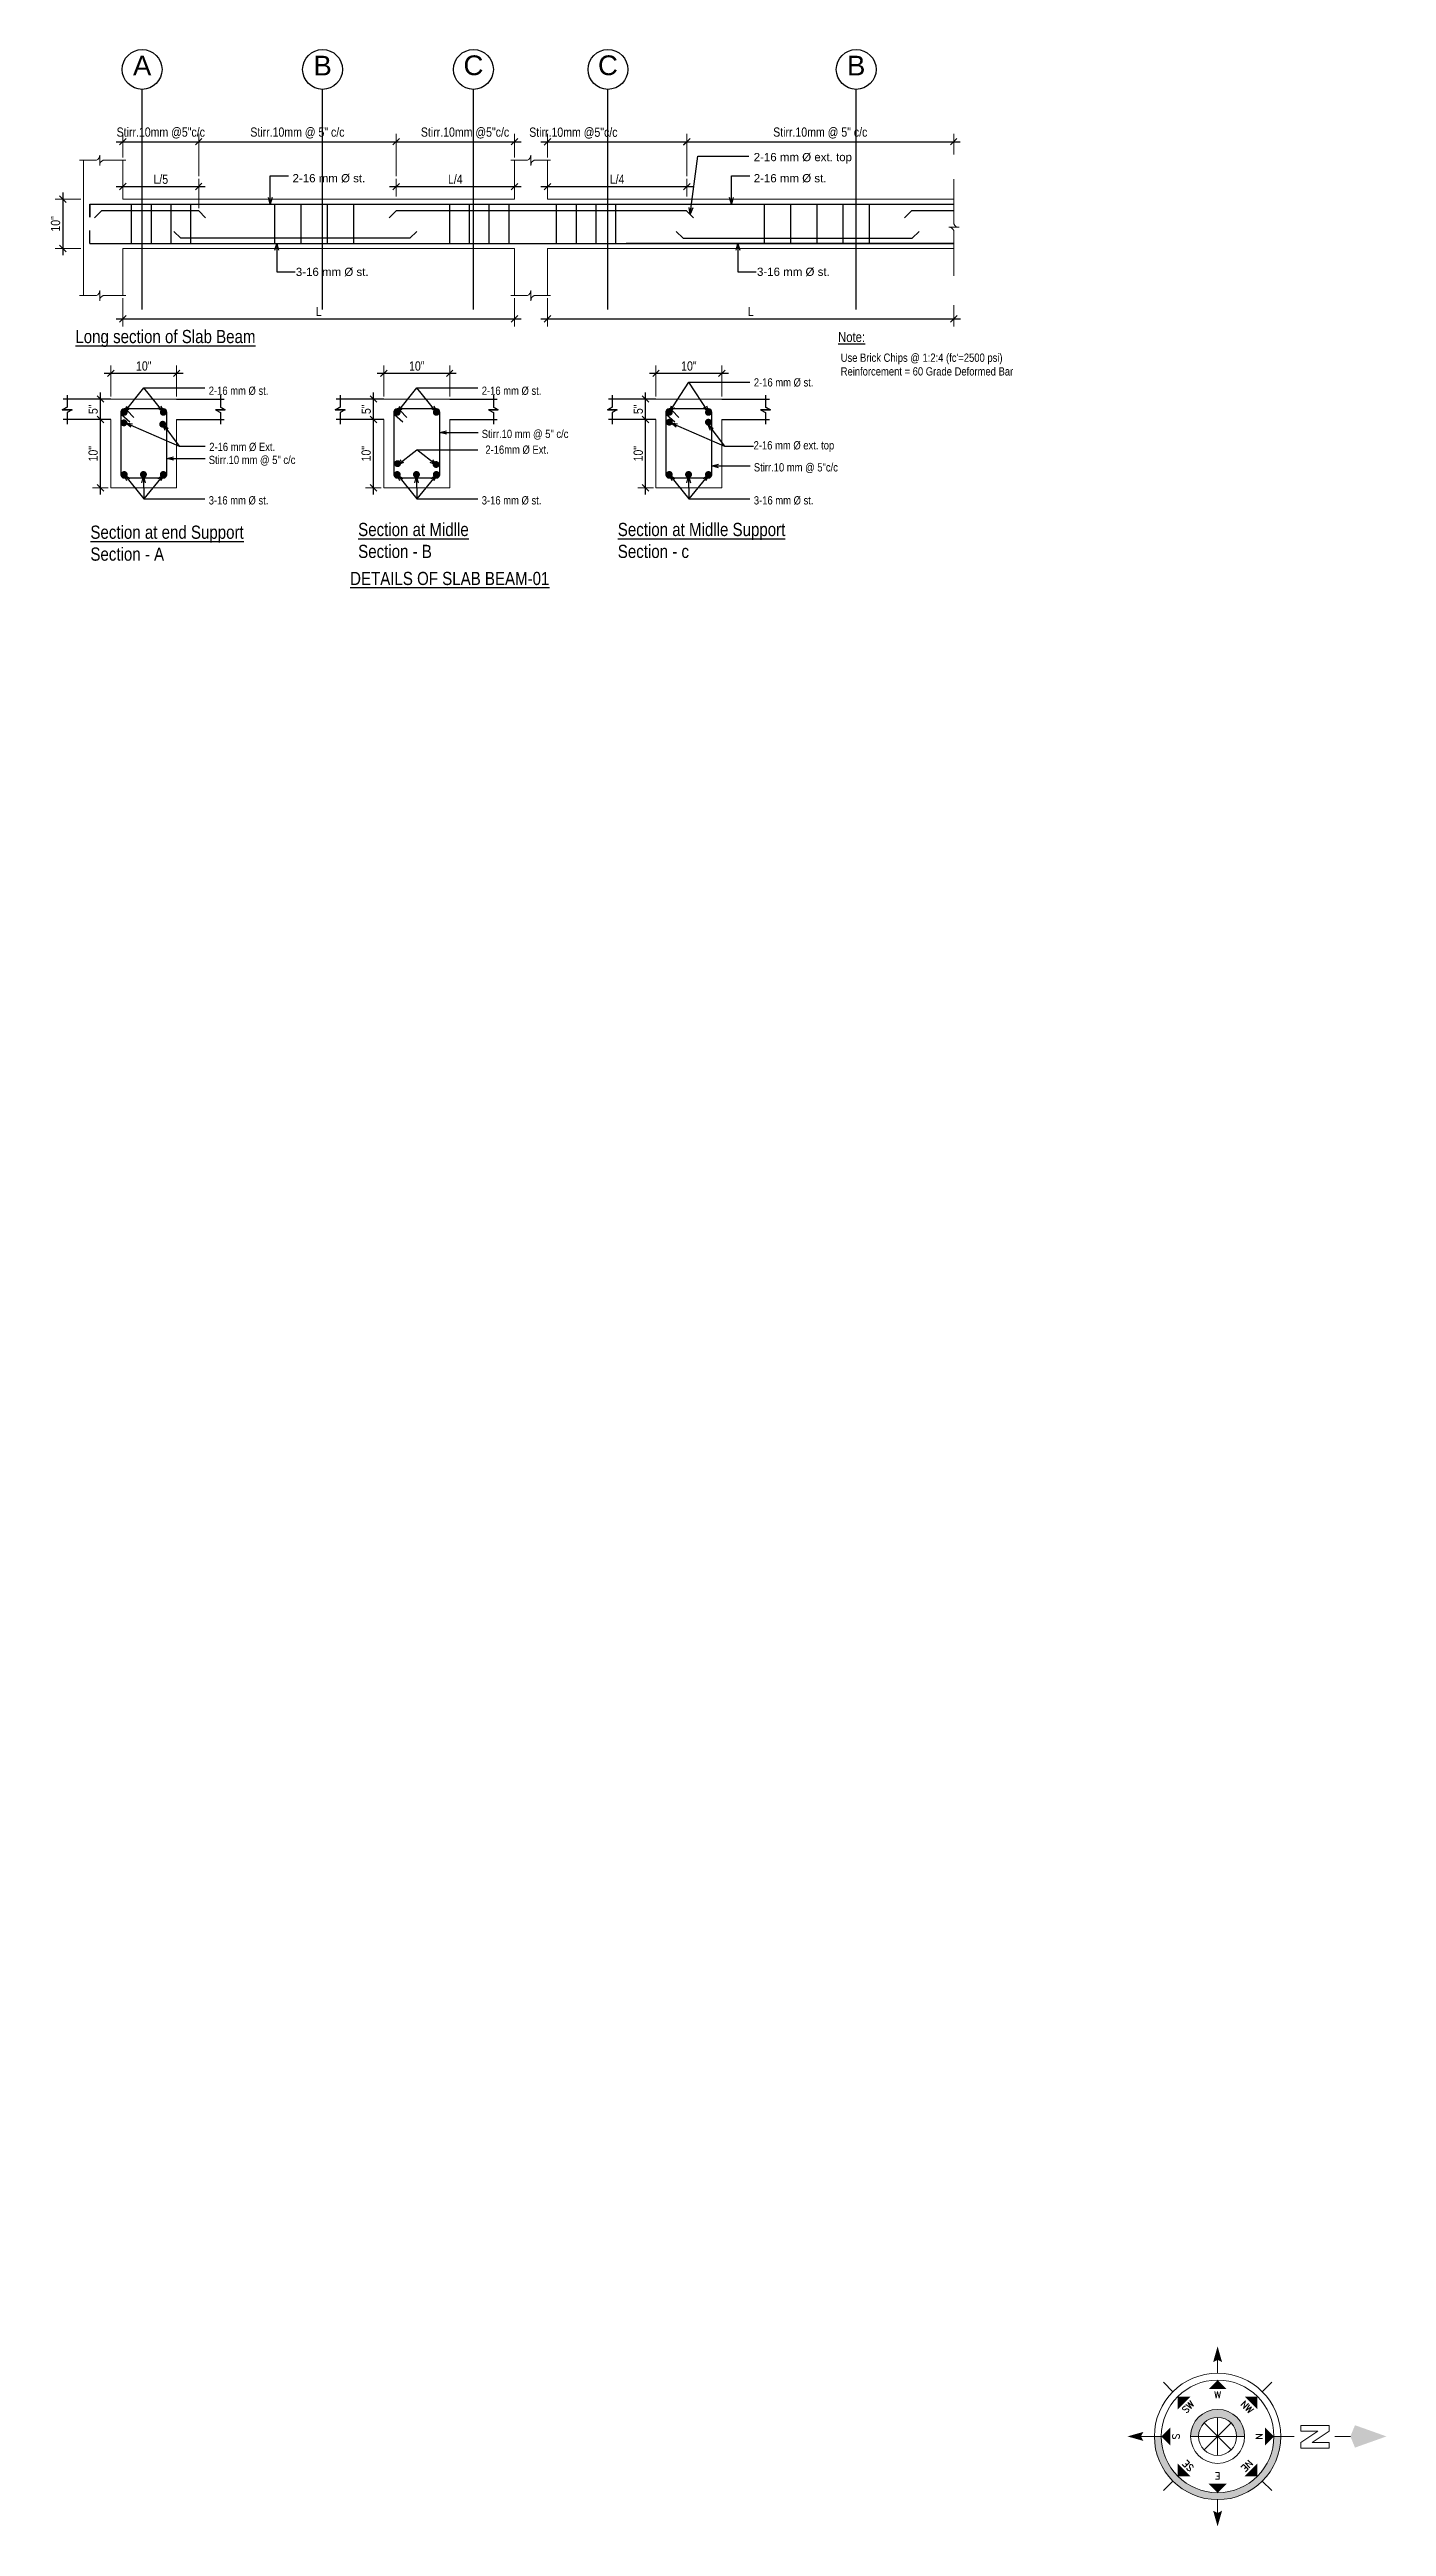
# Model space of a CAD drawing. Header units: inches. Extents: x -4010 to 92088, y -38563 to -1318.
# Drawn here: x 81906 to 82313, y -36296 to -35542 of the extents above; entities that cross this region are included whole.
import ezdxf
from ezdxf.enums import TextEntityAlignment as Align

# ---------------------------------------------------------------- set-up
doc = ezdxf.new("R2010")
doc.units = ezdxf.units.IN
doc.header["$MEASUREMENT"] = 0
doc.header["$PDMODE"] = 99
for name, color, linetype in [('1-COMON', 23, 'Continuous'), ('Hatch', 3, 'Continuous'), ('Rod', 1, 'Continuous'), ('TEX', 7, 'Continuous')]:
    doc.layers.add(name, color=color, linetype=linetype)
doc.layers.add('DIM', color=7, linetype='Continuous', lineweight=15)
doc.layers.add('LINE', color=8, linetype='Continuous', lineweight=13)
doc.styles.add('R', font='arial.ttf')
doc.styles.add('ROMANS', font='romans')
doc.styles.get("Standard").update_dxf_attribs({"font": 'ARIALN.TTF'})
doc.styles.add('style0', font='swissel.ttf')
doc.dimstyles.new('_30', dxfattribs={"dimscale": 0.4, "dimtxt": 7, "dimasz": 5, "dimexe": 6, "dimexo": 2, "dimgap": 2, "dimtad": 1, "dimdec": 0, "dimzin": 3, "dimdsep": 46, "dimlunit": 3, "dimtxsty": 'Standard', "dimblk": 'OBLIQUE', "dimcen": 0, "dimdle": 5, "dimclrt": 7, "dimazin": 0, "dimtfac": 0.0375, "dimtdec": 0, "dimtofl": 0, "dimtmove": 0, "dimatfit": 3, "dimldrblk": 'OPEN30', "dimfxl": 6, "dimtvp": 0.8, "dimtolj": 1, "dimtzin": 0, "dimlwe": -1, "dimarcsym": 0})

msp = doc.modelspace()

# ---------------------------------------------------------------- texts
at = {"layer": 'TEX'}
for s, insert, char_height, attachment_point, style in [('A', (81934.543, -35550.238), 6, 8, 'R'), ('B', (81989.397, -35550.238), 6, 8, 'R'), ('C', (82035.275, -35550.238), 6, 8, 'R'), ('C', (82076.166, -35550.238), 6, 8, 'R'), ('B', (82151.648, -35550.238), 6, 8, 'R'), ('2-16 mm %%C ext. top', (82120.493, -35577.069), 2.5, 7, 'style0'), ('2-16 mm %%C st.', (81980.273, -35582.831), 2.5, 7, 'style0'), ('2-16 mm %%C st.', (82120.493, -35582.831), 2.5, 7, 'style0'), ('3-16 mm %%C st.', (81981.271, -35611.317), 2.5, 7, 'style0'), ('3-16 mm %%C st.', (82121.492, -35611.286), 2.5, 7, 'style0'), ("{\\fArial Narrow|b0|i0|c0|p34;Use Brick Chips @ 1:2:4 (fc'=2500 psi)\\PReinforcement = 60 Grade Deformed Bar}", (82146.94, -35641.525), 2.5, 7, 'style0'), ('{\\fArial Narrow|b0|i0|c0|p34;2-16 mm %%C st.}', (82120.532, -35644.927), 2.5, 7, 'style0'), ('{\\fArial Narrow|b0|i0|c0|p34;2-16 mm %%C st.}', (81954.788, -35647.46), 2.5, 7, 'style0'), ('{\\fArial Narrow|b0|i0|c0|p34;2-16 mm %%C st.}', (82037.8, -35647.46), 2.5, 7, 'style0'), ('{\\fArial Narrow|b0|i0|c0|p34;2-16 mm %%C Ext.}', (81954.937, -35664.543), 2.5, 7, 'style0'), ('{\\fArial Narrow|b0|i0|c0|p34;Stirr.10 mm @ 5" c/c}', (82037.8, -35660.999), 2.5, 7, 'style0'), ('{\\fArial Narrow|b0|i0|c0|p34;2-16mm %%C Ext.}', (82038.9, -35665.381), 2.5, 7, 'style0'), ('{\\fArial Narrow|b0|i0|c0|p34;2-16 mm %%C ext. top}', (82120.453, -35664.723), 2.5, 7, 'style0'), ('{\\fArial Narrow|b0|i0|c0|p34;Stirr.10 mm @ 5" c/c}', (81954.788, -35668.909), 2.5, 7, 'style0'), ('{\\fArial Narrow|b0|i0|c0|p34;Stirr.10 mm @ 5"c/c}', (82120.532, -35671.167), 2.5, 7, 'style0'), ('{\\fArial Narrow|b0|i0|c0|p34;3-16 mm %%C st.}', (81954.788, -35680.794), 2.5, 7, 'style0'), ('{\\fArial Narrow|b0|i0|c0|p34;3-16 mm %%C st.}', (82037.8, -35680.794), 2.5, 7, 'style0'), ('{\\fArial Narrow|b0|i0|c0|p34;3-16 mm %%C st.}', (82120.532, -35680.794), 2.5, 7, 'style0')]:
    msp.add_mtext(s, dxfattribs=dict(at, insert=insert, char_height=char_height, attachment_point=attachment_point, style=style))
for s, insert, char_height, attachment_point in [('{\\LLong section of Slab Beam }', (81914.233, -35627.637), 3.9998, 1), ('{\\LNote:}', (82146.151, -35631.338), 3, 7), ('{\\LSection at end Support \\P}Section - A', (81918.806, -35687.136), 3.9998, 1), ('{\\LSection at Midlle\\P}Section - B', (82000.224, -35686.311), 3.9998, 1), ('{\\LSection at Midlle Support\\P\\fArial Narrow|b0|i0|c0|p34;\\lSection - }c', (82079.166, -35686.311), 3.9998, 1), ('{\\LDETAILS OF SLAB BEAM-01}', (81997.769, -35701.203), 3.9998, 1)]:
    msp.add_mtext(s, dxfattribs=dict(at, insert=insert, char_height=char_height, attachment_point=attachment_point))

# ---------------------------------------------------------------- blocks, each defined once
blk = doc.blocks.new('Anno_North_J_Metric')
at = {"linetype": 'ByBlock', "lineweight": -2}
h = blk.add_hatch(color=0, dxfattribs=at)
h.paths.add_polyline_path([(-4.17, 0), (-4.68, 0, 1), (4.68, 0), (4.17, 0, -1)])
h.paths.add_polyline_path([(1.41, 0), (2, 0, 1), (-2, 0), (-1.41, 0, -1)])
at = {"color": 0, "linetype": 'ByBlock', "lineweight": -2}
for p, q in [((0, 4.68), (0, 5.67)), ((-3.31, 3.31), (-4.01, 4.01)), ((3.31, 3.31), (4.01, 4.01)), ((-4.68, 0), (-5.67, 0)), ((-4.68, 0), (-4.17, 0)), ((-1.41, 0), (-2, 0)), ((-1.41, 0), (1.41, 0)), ((1.41, 0), (-1.41, 0)), ((-1, 1), (1, -1)), ((-1, -1), (1, 1)), ((1, -1), (-1, 1)), ((1, 1), (-1, -1)), ((0, 1.41), (0, -1.41)), ((0, -1.41), (0, 1.41)), ((1.41, 0), (2, 0)), ((4.68, 0), (4.17, 0)), ((4.68, 0), (5.67, 0)), ((6.17, 0.4), (6.17, 0.82)), ((6.17, 0.82), (8.27, 0.82)), ((7.43, 0.4), (6.17, 0.4)), ((6.17, -0.44), (7.43, 0.4)), ((8.27, 0.4), (7.01, -0.44)), ((8.27, 0.82), (8.27, 0.4)), ((8.67, 0), (9.83, 0)), ((6.17, -0.86), (6.17, -0.44)), ((8.27, -0.86), (6.17, -0.86)), ((7.01, -0.44), (8.27, -0.44)), ((8.27, -0.44), (8.27, -0.86)), ((-3.31, -3.31), (-4.01, -4.01)), ((3.31, -3.31), (4.01, -4.01)), ((0, -4.68), (0, -5.67))]:
    blk.add_line(p, q, dxfattribs=at)
for radius in [4.68, 4.17, 2, 1.41]:
    blk.add_circle((0, 0), radius, dxfattribs=at)
for points in [[(-0.33, 5.5), (0, 5.67), (0, 6.67)], [(0, 6.67), (0.33, 5.5), (0, 5.67)], [(0, 4.17), (0.67, 3.5), (-0.67, 3.5)], [(-2.95, 2.95), (-2, 2.95), (-2.95, 2)], [(2.95, 2.95), (2.95, 2), (2, 2.95)], [(-6.67, 0), (-5.5, 0.33), (-5.67, 0)], [(-5.5, -0.33), (-5.67, 0), (-6.67, 0)], [(-4.17, 0), (-3.5, 0.67), (-3.5, -0.67)], [(4.17, 0), (3.5, -0.67), (3.5, 0.67)], [(12.5, 0), (10.17, 0.83), (9.83, 0)], [(9.83, 0), (10.17, -0.83), (12.5, 0)], [(-2.95, -2.95), (-2.95, -2), (-2, -2.95)], [(0, -4.17), (-0.67, -3.5), (0.67, -3.5)], [(2.95, -2.95), (2, -2.95), (2.95, -2)], [(0, -6.67), (-0.33, -5.5), (0, -5.67)], [(0.33, -5.5), (0, -5.67), (0, -6.67)]]:
    blk.add_solid(points, dxfattribs=at)
at = {"color": 0, "linetype": 'ByBlock', "lineweight": -2, "style": 'ROMANS'}
for s, rotation, p in [('SW', 45, (-2, 2)), ('NW', 315, (2, 2)), ('S', 270, (-3.33, 0)), ('N', 270, (2.83, 0)), ('SE', 135, (-2, -2)), ('NE', 225, (2, -2)), ('E', 180, (0, -2.67))]:
    blk.add_text(s, height=0.5, rotation=rotation, dxfattribs=at).set_placement(p, align=Align.CENTER)
blk.add_text('W', height=0.5, dxfattribs=at).set_placement((0, 2.83), align=Align.CENTER)
blk = doc.blocks.new('_Oblique')
at = {"color": 0, "linetype": 'ByBlock', "lineweight": -2}
blk.add_line((-0.5, -0.5), (0.5, 0.5), dxfattribs=at)
blk = doc.blocks.new('*D1360')
at = {"layer": 'Defpoints', "color": 0}
for p in [(81916.68, -35587.88), (81910.45, -35602.88), (81916.68, -35602.88)]:
    blk.add_point(p, dxfattribs=at)
at = {"layer": 'DIM', "color": 0}
for p, q in [((81915.88, -35587.88), (81908.05, -35587.88)), ((81915.88, -35602.88), (81908.05, -35602.88))]:
    blk.add_line(p, q, dxfattribs=at)
at = {"layer": 'DIM', "color": 0, "lineweight": -2}
blk.add_line((81910.45, -35585.88), (81910.45, -35604.88), dxfattribs=at)
at = {"layer": 'DIM', "color": 0, "lineweight": -2, "xscale": 2, "yscale": 2, "zscale": 2}
for p, rotation in [((81910.45, -35587.88), 90), ((81910.45, -35602.88), 270)]:
    blk.add_blockref('_Oblique', p, dxfattribs=dict(at, rotation=rotation))
at = {"layer": 'DIM', "color": 7, "insert": (81908.22, -35595.38), "char_height": 2.8, "attachment_point": 5, "rotation": 90}
blk.add_mtext('\\A1;10"', dxfattribs=at)
blk = doc.blocks.new('_Open30')
at = {"color": 0, "linetype": 'ByBlock', "lineweight": -2}
for p, q in [((-1, 0.27), (0, 0)), ((0, 0), (-1, -0.27)), ((0, 0), (-1, 0))]:
    blk.add_line(p, q, dxfattribs=at)
blk = doc.blocks.new('*D1361')
at = {"layer": 'Defpoints', "color": 0}
for p in [(82181.3, -35570.39), (82100.16, -35581.66), (82181.3, -35575.09)]:
    blk.add_point(p, dxfattribs=at)
at = {"layer": 'DIM', "color": 0, "lineweight": -2}
blk.add_line((82098.16, -35570.39), (82183.3, -35570.39), dxfattribs=at)
at = {"layer": 'DIM', "color": 0}
for p, q in [((82100.16, -35580.86), (82100.16, -35567.99)), ((82181.3, -35574.29), (82181.3, -35567.99))]:
    blk.add_line(p, q, dxfattribs=at)
at = {"layer": 'DIM', "color": 0, "lineweight": -2, "xscale": 2, "yscale": 2, "zscale": 2, "rotation": 180}
blk.add_blockref('_Oblique', (82100.16, -35570.39), dxfattribs=at)
at = {"layer": 'DIM', "color": 0, "lineweight": -2, "xscale": 2, "yscale": 2, "zscale": 2}
blk.add_blockref('_Oblique', (82181.3, -35570.39), dxfattribs=at)
at = {"layer": 'DIM', "color": 7, "insert": (82140.73, -35567.75), "char_height": 2.8, "attachment_point": 5}
blk.add_mtext('\\A1;Stirr.10mm @ 5" c/c', dxfattribs=at)
blk = doc.blocks.new('*D1362')
at = {"layer": 'Defpoints', "color": 0}
for p in [(82047.76, -35570.39), (82011.76, -35581.66), (82047.76, -35576.04)]:
    blk.add_point(p, dxfattribs=at)
at = {"layer": 'DIM', "color": 0, "lineweight": -2}
blk.add_line((82009.76, -35570.39), (82049.76, -35570.39), dxfattribs=at)
at = {"layer": 'DIM', "color": 0}
for p, q in [((82011.76, -35580.86), (82011.76, -35567.99)), ((82047.76, -35575.24), (82047.76, -35567.99))]:
    blk.add_line(p, q, dxfattribs=at)
at = {"layer": 'DIM', "color": 0, "lineweight": -2, "xscale": 2, "yscale": 2, "zscale": 2, "rotation": 180}
blk.add_blockref('_Oblique', (82011.76, -35570.39), dxfattribs=at)
at = {"layer": 'DIM', "color": 0, "lineweight": -2, "xscale": 2, "yscale": 2, "zscale": 2}
blk.add_blockref('_Oblique', (82047.76, -35570.39), dxfattribs=at)
at = {"layer": 'DIM', "color": 7, "insert": (82032.72, -35567.75), "char_height": 2.8, "attachment_point": 5}
blk.add_mtext('\\A1;Stirr.10mm @5"c/c', dxfattribs=at)
blk = doc.blocks.new('*D1363')
at = {"layer": 'Defpoints', "color": 0}
for p in [(82011.76, -35587.88), (82047.76, -35584.06), (82047.76, -35587.88)]:
    blk.add_point(p, dxfattribs=at)
at = {"layer": 'DIM', "color": 0}
for p, q in [((82011.76, -35587.08), (82011.76, -35581.66)), ((82047.76, -35587.08), (82047.76, -35581.66))]:
    blk.add_line(p, q, dxfattribs=at)
at = {"layer": 'DIM', "color": 0, "lineweight": -2}
blk.add_line((82009.76, -35584.06), (82049.76, -35584.06), dxfattribs=at)
at = {"layer": 'DIM', "color": 0, "lineweight": -2, "xscale": 2, "yscale": 2, "zscale": 2, "rotation": 180}
blk.add_blockref('_Oblique', (82011.76, -35584.06), dxfattribs=at)
at = {"layer": 'DIM', "color": 0, "lineweight": -2, "xscale": 2, "yscale": 2, "zscale": 2}
blk.add_blockref('_Oblique', (82047.76, -35584.06), dxfattribs=at)
at = {"layer": 'DIM', "color": 7, "insert": (82029.76, -35581.81), "char_height": 2.8, "attachment_point": 5}
blk.add_mtext('\\A1;L/4', dxfattribs=at)
blk = doc.blocks.new('*D1364')
at = {"layer": 'Defpoints', "color": 0}
for p in [(82011.76, -35570.39), (81951.73, -35581.65), (82011.76, -35581.66)]:
    blk.add_point(p, dxfattribs=at)
at = {"layer": 'DIM', "color": 0, "lineweight": -2}
blk.add_line((81949.73, -35570.39), (82013.76, -35570.39), dxfattribs=at)
at = {"layer": 'DIM', "color": 0}
for p, q in [((81951.73, -35580.85), (81951.73, -35567.99)), ((82011.76, -35580.86), (82011.76, -35567.99))]:
    blk.add_line(p, q, dxfattribs=at)
at = {"layer": 'DIM', "color": 0, "lineweight": -2, "xscale": 2, "yscale": 2, "zscale": 2, "rotation": 180}
blk.add_blockref('_Oblique', (81951.73, -35570.39), dxfattribs=at)
at = {"layer": 'DIM', "color": 0, "lineweight": -2, "xscale": 2, "yscale": 2, "zscale": 2}
blk.add_blockref('_Oblique', (82011.76, -35570.39), dxfattribs=at)
at = {"layer": 'DIM', "color": 7, "insert": (81981.75, -35567.75), "char_height": 2.8, "attachment_point": 5}
blk.add_mtext('\\A1;Stirr.10mm @ 5" c/c', dxfattribs=at)
blk = doc.blocks.new('*D1365')
at = {"layer": 'Defpoints', "color": 0}
for p in [(81951.73, -35570.39), (81928.68, -35576.04), (81951.73, -35581.65)]:
    blk.add_point(p, dxfattribs=at)
at = {"layer": 'DIM', "color": 0, "lineweight": -2}
blk.add_line((81926.68, -35570.39), (81953.73, -35570.39), dxfattribs=at)
at = {"layer": 'DIM', "color": 0}
for p, q in [((81928.68, -35575.24), (81928.68, -35567.99)), ((81951.73, -35580.85), (81951.73, -35567.99))]:
    blk.add_line(p, q, dxfattribs=at)
at = {"layer": 'DIM', "color": 0, "lineweight": -2, "xscale": 2, "yscale": 2, "zscale": 2, "rotation": 180}
blk.add_blockref('_Oblique', (81928.68, -35570.39), dxfattribs=at)
at = {"layer": 'DIM', "color": 0, "lineweight": -2, "xscale": 2, "yscale": 2, "zscale": 2}
blk.add_blockref('_Oblique', (81951.73, -35570.39), dxfattribs=at)
at = {"layer": 'DIM', "color": 7, "insert": (81940.21, -35567.75), "char_height": 2.8, "attachment_point": 5}
blk.add_mtext('\\A1;Stirr.10mm @5"c/c', dxfattribs=at)
blk = doc.blocks.new('*D1366')
at = {"layer": 'Defpoints', "color": 0}
for p in [(82100.16, -35570.42), (82057.76, -35576.04), (82100.16, -35581.66)]:
    blk.add_point(p, dxfattribs=at)
at = {"layer": 'DIM', "color": 0, "lineweight": -2}
blk.add_line((82055.76, -35570.42), (82102.16, -35570.42), dxfattribs=at)
at = {"layer": 'DIM', "color": 0}
for p, q in [((82057.76, -35575.24), (82057.76, -35568.02)), ((82100.16, -35580.86), (82100.16, -35568.02))]:
    blk.add_line(p, q, dxfattribs=at)
at = {"layer": 'DIM', "color": 0, "lineweight": -2, "xscale": 2, "yscale": 2, "zscale": 2, "rotation": 180}
blk.add_blockref('_Oblique', (82057.76, -35570.42), dxfattribs=at)
at = {"layer": 'DIM', "color": 0, "lineweight": -2, "xscale": 2, "yscale": 2, "zscale": 2}
blk.add_blockref('_Oblique', (82100.16, -35570.42), dxfattribs=at)
at = {"layer": 'DIM', "color": 7, "insert": (82065.66, -35567.78), "char_height": 2.8, "attachment_point": 5}
blk.add_mtext('\\A1;Stirr.10mm @5"c/c', dxfattribs=at)
blk = doc.blocks.new('*D1367')
at = {"layer": 'Defpoints', "color": 0}
for p in [(82057.76, -35587.88), (82100.16, -35584.06), (82100.16, -35587.88)]:
    blk.add_point(p, dxfattribs=at)
at = {"layer": 'DIM', "color": 0}
for p, q in [((82057.76, -35587.08), (82057.76, -35581.66)), ((82100.16, -35587.08), (82100.16, -35581.66))]:
    blk.add_line(p, q, dxfattribs=at)
at = {"layer": 'DIM', "color": 0, "lineweight": -2}
blk.add_line((82055.76, -35584.06), (82102.16, -35584.06), dxfattribs=at)
at = {"layer": 'DIM', "color": 0, "lineweight": -2, "xscale": 2, "yscale": 2, "zscale": 2, "rotation": 180}
blk.add_blockref('_Oblique', (82057.76, -35584.06), dxfattribs=at)
at = {"layer": 'DIM', "color": 0, "lineweight": -2, "xscale": 2, "yscale": 2, "zscale": 2}
blk.add_blockref('_Oblique', (82100.16, -35584.06), dxfattribs=at)
at = {"layer": 'DIM', "color": 7, "insert": (82078.96, -35581.81), "char_height": 2.8, "attachment_point": 5}
blk.add_mtext('\\A1;{\\fArial Narrow|b0|i0|c0|p34;L/4}', dxfattribs=at)
blk = doc.blocks.new('*D1368')
at = {"layer": 'Defpoints', "color": 0}
for p in [(82090.78, -35640.84), (82090.78, -35648.64), (82110.78, -35648.64)]:
    blk.add_point(p, dxfattribs=at)
at = {"layer": 'DIM', "color": 0, "lineweight": -2}
blk.add_line((82112.78, -35640.84), (82088.78, -35640.84), dxfattribs=at)
at = {"layer": 'DIM', "color": 0}
for p, q in [((82090.78, -35647.84), (82090.78, -35638.44)), ((82110.78, -35647.84), (82110.78, -35638.44))]:
    blk.add_line(p, q, dxfattribs=at)
at = {"layer": 'DIM', "color": 0, "lineweight": -2, "xscale": 2, "yscale": 2, "zscale": 2, "rotation": 180}
blk.add_blockref('_Oblique', (82090.78, -35640.84), dxfattribs=at)
at = {"layer": 'DIM', "color": 0, "lineweight": -2, "xscale": 2, "yscale": 2, "zscale": 2}
blk.add_blockref('_Oblique', (82110.78, -35640.84), dxfattribs=at)
at = {"layer": 'DIM', "color": 7, "insert": (82100.78, -35638.61), "char_height": 2.8, "attachment_point": 5}
blk.add_mtext('\\A1;10"', dxfattribs=at)
blk = doc.blocks.new('*D1369')
at = {"layer": 'Defpoints', "color": 0}
for p in [(82008.05, -35640.84), (82008.05, -35648.64), (82028.05, -35648.64)]:
    blk.add_point(p, dxfattribs=at)
at = {"layer": 'DIM', "color": 0, "lineweight": -2}
blk.add_line((82030.05, -35640.84), (82006.05, -35640.84), dxfattribs=at)
at = {"layer": 'DIM', "color": 0}
for p, q in [((82008.05, -35647.84), (82008.05, -35638.44)), ((82028.05, -35647.84), (82028.05, -35638.44))]:
    blk.add_line(p, q, dxfattribs=at)
at = {"layer": 'DIM', "color": 0, "lineweight": -2, "xscale": 2, "yscale": 2, "zscale": 2, "rotation": 180}
blk.add_blockref('_Oblique', (82008.05, -35640.84), dxfattribs=at)
at = {"layer": 'DIM', "color": 0, "lineweight": -2, "xscale": 2, "yscale": 2, "zscale": 2}
blk.add_blockref('_Oblique', (82028.05, -35640.84), dxfattribs=at)
at = {"layer": 'DIM', "color": 7, "insert": (82018.05, -35638.61), "char_height": 2.8, "attachment_point": 5}
blk.add_mtext('\\A1;10"', dxfattribs=at)
blk = doc.blocks.new('*D1370')
at = {"layer": 'Defpoints', "color": 0}
for p in [(81925.03, -35640.84), (81925.03, -35648.64), (81945.03, -35648.64)]:
    blk.add_point(p, dxfattribs=at)
at = {"layer": 'DIM', "color": 0, "lineweight": -2}
blk.add_line((81947.03, -35640.84), (81923.03, -35640.84), dxfattribs=at)
at = {"layer": 'DIM', "color": 0}
for p, q in [((81925.03, -35647.84), (81925.03, -35638.44)), ((81945.03, -35647.84), (81945.03, -35638.44))]:
    blk.add_line(p, q, dxfattribs=at)
at = {"layer": 'DIM', "color": 0, "lineweight": -2, "xscale": 2, "yscale": 2, "zscale": 2, "rotation": 180}
blk.add_blockref('_Oblique', (81925.03, -35640.84), dxfattribs=at)
at = {"layer": 'DIM', "color": 0, "lineweight": -2, "xscale": 2, "yscale": 2, "zscale": 2}
blk.add_blockref('_Oblique', (81945.03, -35640.84), dxfattribs=at)
at = {"layer": 'DIM', "color": 7, "insert": (81935.03, -35638.61), "char_height": 2.8, "attachment_point": 5}
blk.add_mtext('\\A1;10"', dxfattribs=at)
blk = doc.blocks.new('*D1371')
at = {"layer": 'Defpoints', "color": 0}
for p in [(81928.68, -35617.2), (82047.76, -35617.2), (82047.76, -35624.22)]:
    blk.add_point(p, dxfattribs=at)
at = {"layer": 'DIM', "color": 0}
for p, q in [((81928.68, -35618), (81928.68, -35626.62)), ((82047.76, -35618), (82047.76, -35626.62))]:
    blk.add_line(p, q, dxfattribs=at)
at = {"layer": 'DIM', "color": 0, "lineweight": -2}
blk.add_line((81926.68, -35624.22), (82049.76, -35624.22), dxfattribs=at)
at = {"layer": 'DIM', "color": 0, "lineweight": -2, "xscale": 2, "yscale": 2, "zscale": 2, "rotation": 180}
blk.add_blockref('_Oblique', (81928.68, -35624.22), dxfattribs=at)
at = {"layer": 'DIM', "color": 0, "lineweight": -2, "xscale": 2, "yscale": 2, "zscale": 2}
blk.add_blockref('_Oblique', (82047.76, -35624.22), dxfattribs=at)
at = {"layer": 'DIM', "color": 7, "insert": (81988.22, -35622.02), "char_height": 2.8, "attachment_point": 5}
blk.add_mtext('\\A1;L', dxfattribs=at)
blk = doc.blocks.new('*D1372')
at = {"layer": 'Defpoints', "color": 0}
for p in [(82057.76, -35617.2), (82181.37, -35619.32), (82181.37, -35624.22)]:
    blk.add_point(p, dxfattribs=at)
at = {"layer": 'DIM', "color": 0}
for p, q in [((82057.76, -35618), (82057.76, -35626.62)), ((82181.37, -35620.12), (82181.37, -35626.62))]:
    blk.add_line(p, q, dxfattribs=at)
at = {"layer": 'DIM', "color": 0, "lineweight": -2}
blk.add_line((82055.76, -35624.22), (82183.37, -35624.22), dxfattribs=at)
at = {"layer": 'DIM', "color": 0, "lineweight": -2, "xscale": 2, "yscale": 2, "zscale": 2, "rotation": 180}
blk.add_blockref('_Oblique', (82057.76, -35624.22), dxfattribs=at)
at = {"layer": 'DIM', "color": 0, "lineweight": -2, "xscale": 2, "yscale": 2, "zscale": 2}
blk.add_blockref('_Oblique', (82181.37, -35624.22), dxfattribs=at)
at = {"layer": 'DIM', "color": 7, "insert": (82119.56, -35622.02), "char_height": 2.8, "attachment_point": 5}
blk.add_mtext('\\A1;L', dxfattribs=at)
blk = doc.blocks.new('*D1373')
at = {"layer": 'Defpoints', "color": 0}
for p in [(81928.68, -35587.88), (81951.73, -35584.05), (81951.73, -35591.38)]:
    blk.add_point(p, dxfattribs=at)
at = {"layer": 'DIM', "color": 0}
for p, q in [((81928.68, -35587.08), (81928.68, -35581.65)), ((81951.73, -35590.58), (81951.73, -35581.65))]:
    blk.add_line(p, q, dxfattribs=at)
at = {"layer": 'DIM', "color": 0, "lineweight": -2}
blk.add_line((81926.68, -35584.05), (81953.73, -35584.05), dxfattribs=at)
at = {"layer": 'DIM', "color": 0, "lineweight": -2, "xscale": 2, "yscale": 2, "zscale": 2, "rotation": 180}
blk.add_blockref('_Oblique', (81928.68, -35584.05), dxfattribs=at)
at = {"layer": 'DIM', "color": 0, "lineweight": -2, "xscale": 2, "yscale": 2, "zscale": 2}
blk.add_blockref('_Oblique', (81951.73, -35584.05), dxfattribs=at)
at = {"layer": 'DIM', "color": 7, "insert": (81940.21, -35581.81), "char_height": 2.8, "attachment_point": 5}
blk.add_mtext('\\A1;L/5', dxfattribs=at)
blk = doc.blocks.new('*D1374')
at = {"layer": 'Defpoints', "color": 0}
for p in [(81921.88, -35654.89), (81925.03, -35654.89), (81925.03, -35675.64)]:
    blk.add_point(p, dxfattribs=at)
at = {"layer": 'DIM', "color": 0}
for p, q in [((81924.23, -35654.89), (81919.48, -35654.89)), ((81924.23, -35675.64), (81919.48, -35675.64))]:
    blk.add_line(p, q, dxfattribs=at)
at = {"layer": 'DIM', "color": 0, "lineweight": -2}
blk.add_line((81921.88, -35677.64), (81921.88, -35652.89), dxfattribs=at)
at = {"layer": 'DIM', "color": 0, "lineweight": -2, "xscale": 2, "yscale": 2, "zscale": 2}
for p, rotation in [((81921.88, -35654.89), 90), ((81921.88, -35675.64), 270)]:
    blk.add_blockref('_Oblique', p, dxfattribs=dict(at, rotation=rotation))
at = {"layer": 'DIM', "color": 7, "insert": (81919.65, -35665.27), "char_height": 2.8, "attachment_point": 5, "rotation": 90}
blk.add_mtext('\\A1;10"', dxfattribs=at)
blk = doc.blocks.new('*D1377')
at = {"layer": 'Defpoints', "color": 0}
for p in [(81921.88, -35648.64), (81925.03, -35648.64), (81925.03, -35654.89)]:
    blk.add_point(p, dxfattribs=at)
at = {"layer": 'DIM', "color": 0}
for p, q in [((81924.23, -35648.64), (81919.48, -35648.64)), ((81924.23, -35654.89), (81919.48, -35654.89))]:
    blk.add_line(p, q, dxfattribs=at)
at = {"layer": 'DIM', "color": 0, "lineweight": -2}
blk.add_line((81921.88, -35656.89), (81921.88, -35646.64), dxfattribs=at)
at = {"layer": 'DIM', "color": 0, "lineweight": -2, "xscale": 2, "yscale": 2, "zscale": 2}
for p, rotation in [((81921.88, -35648.64), 90), ((81921.88, -35654.89), 270)]:
    blk.add_blockref('_Oblique', p, dxfattribs=dict(at, rotation=rotation))
at = {"layer": 'DIM', "color": 7, "insert": (81919.65, -35651.77), "char_height": 2.8, "attachment_point": 5, "rotation": 90}
blk.add_mtext('\\A1;5"', dxfattribs=at)
blk = doc.blocks.new('*D1375')
at = {"layer": 'Defpoints', "color": 0}
for p in [(82004.89, -35654.89), (82008.05, -35654.89), (82008.05, -35675.64)]:
    blk.add_point(p, dxfattribs=at)
at = {"layer": 'DIM', "color": 0}
for p, q in [((82007.25, -35654.89), (82002.49, -35654.89)), ((82007.25, -35675.64), (82002.49, -35675.64))]:
    blk.add_line(p, q, dxfattribs=at)
at = {"layer": 'DIM', "color": 0, "lineweight": -2}
blk.add_line((82004.89, -35677.64), (82004.89, -35652.89), dxfattribs=at)
at = {"layer": 'DIM', "color": 0, "lineweight": -2, "xscale": 2, "yscale": 2, "zscale": 2}
for p, rotation in [((82004.89, -35654.89), 90), ((82004.89, -35675.64), 270)]:
    blk.add_blockref('_Oblique', p, dxfattribs=dict(at, rotation=rotation))
at = {"layer": 'DIM', "color": 7, "insert": (82002.66, -35665.27), "char_height": 2.8, "attachment_point": 5, "rotation": 90}
blk.add_mtext('\\A1;10"', dxfattribs=at)
blk = doc.blocks.new('*D1378')
at = {"layer": 'Defpoints', "color": 0}
for p in [(82004.89, -35648.64), (82008.05, -35648.64), (82008.05, -35654.89)]:
    blk.add_point(p, dxfattribs=at)
at = {"layer": 'DIM', "color": 0}
for p, q in [((82007.25, -35648.64), (82002.49, -35648.64)), ((82007.25, -35654.89), (82002.49, -35654.89))]:
    blk.add_line(p, q, dxfattribs=at)
at = {"layer": 'DIM', "color": 0, "lineweight": -2}
blk.add_line((82004.89, -35656.89), (82004.89, -35646.64), dxfattribs=at)
at = {"layer": 'DIM', "color": 0, "lineweight": -2, "xscale": 2, "yscale": 2, "zscale": 2}
for p, rotation in [((82004.89, -35648.64), 90), ((82004.89, -35654.89), 270)]:
    blk.add_blockref('_Oblique', p, dxfattribs=dict(at, rotation=rotation))
at = {"layer": 'DIM', "color": 7, "insert": (82002.67, -35651.77), "char_height": 2.8, "attachment_point": 5, "rotation": 90}
blk.add_mtext('\\A1;5"', dxfattribs=at)
blk = doc.blocks.new('*D1376')
at = {"layer": 'Defpoints', "color": 0}
for p in [(82087.62, -35654.89), (82090.78, -35654.89), (82090.78, -35675.64)]:
    blk.add_point(p, dxfattribs=at)
at = {"layer": 'DIM', "color": 0}
for p, q in [((82089.98, -35654.89), (82085.22, -35654.89)), ((82089.98, -35675.64), (82085.22, -35675.64))]:
    blk.add_line(p, q, dxfattribs=at)
at = {"layer": 'DIM', "color": 0, "lineweight": -2}
blk.add_line((82087.62, -35677.64), (82087.62, -35652.89), dxfattribs=at)
at = {"layer": 'DIM', "color": 0, "lineweight": -2, "xscale": 2, "yscale": 2, "zscale": 2}
for p, rotation in [((82087.62, -35654.89), 90), ((82087.62, -35675.64), 270)]:
    blk.add_blockref('_Oblique', p, dxfattribs=dict(at, rotation=rotation))
at = {"layer": 'DIM', "color": 7, "insert": (82085.39, -35665.27), "char_height": 2.8, "attachment_point": 5, "rotation": 90}
blk.add_mtext('\\A1;10"', dxfattribs=at)
blk = doc.blocks.new('*D1379')
at = {"layer": 'Defpoints', "color": 0}
for p in [(82087.62, -35648.64), (82090.78, -35648.64), (82090.78, -35654.89)]:
    blk.add_point(p, dxfattribs=at)
at = {"layer": 'DIM', "color": 0}
for p, q in [((82089.98, -35648.64), (82085.22, -35648.64)), ((82089.98, -35654.89), (82085.22, -35654.89))]:
    blk.add_line(p, q, dxfattribs=at)
at = {"layer": 'DIM', "color": 0, "lineweight": -2}
blk.add_line((82087.62, -35656.89), (82087.62, -35646.64), dxfattribs=at)
at = {"layer": 'DIM', "color": 0, "lineweight": -2, "xscale": 2, "yscale": 2, "zscale": 2}
for p, rotation in [((82087.62, -35648.64), 90), ((82087.62, -35654.89), 270)]:
    blk.add_blockref('_Oblique', p, dxfattribs=dict(at, rotation=rotation))
at = {"layer": 'DIM', "color": 7, "insert": (82085.4, -35651.77), "char_height": 2.8, "attachment_point": 5, "rotation": 90}
blk.add_mtext('\\A1;5"', dxfattribs=at)

# ---------------------------------------------------------------- dimensions: what is measured, and where the dimension line sits
at = {"layer": 'DIM'}
for base, p1, p2, angle, text, picture, middle in [((82011.76, -35570.385), (81951.73, -35581.654), (82011.76, -35581.659), 180, 'Stirr.10mm @ 5" c/c', '*D1364', (81981.745, -35567.749)), ((82181.3, -35570.385), (82100.157, -35581.659), (82181.3, -35575.09), 180, 'Stirr.10mm @ 5" c/c', '*D1361', (82140.729, -35567.749)), ((81910.45, -35602.875), (81916.683, -35587.875), (81916.683, -35602.875), 90, '10"', '*D1360', (81908.22, -35595.375)), ((81921.878, -35648.645), (81925.034, -35654.895), (81925.034, -35648.645), 90, '5"', '*D1377', (81919.654, -35651.77)), ((82004.89, -35648.645), (82008.046, -35654.895), (82008.046, -35648.645), 90, '5"', '*D1378', (82002.666, -35651.77)), ((82087.622, -35648.645), (82090.778, -35654.895), (82090.778, -35648.645), 90, '5"', '*D1379', (82085.398, -35651.77)), ((81921.878, -35654.895), (81925.034, -35675.645), (81925.034, -35654.895), 90, '10"', '*D1374', (81919.648, -35665.27)), ((82004.89, -35654.895), (82008.046, -35675.645), (82008.046, -35654.895), 90, '10"', '*D1375', (82002.661, -35665.27)), ((82087.622, -35654.895), (82090.778, -35675.645), (82090.778, -35654.895), 90, '10"', '*D1376', (82085.393, -35665.27))]:
    dim = msp.add_linear_dim(base=base, p1=p1, p2=p2, angle=angle, text=text, dimstyle='_30', dxfattribs=at)
    dim.commit()
    dim.dimension.update_dxf_attribs({"geometry": picture, "text_midpoint": middle})
for base, p1, p2, picture, middle in [((81951.73, -35570.385), (81928.683, -35576.043), (81951.73, -35581.654), '*D1365', (81940.207, -35570.385)), ((82047.76, -35570.385), (82011.76, -35581.659), (82047.76, -35576.043), '*D1362', (82032.724, -35570.385)), ((82100.157, -35570.417), (82057.76, -35576.043), (82100.157, -35581.659), '*D1366', (82065.657, -35570.417))]:
    dim = msp.add_linear_dim(base=base, p1=p1, p2=p2, angle=180, text='Stirr.10mm @5"c/c', dimstyle='_30', dxfattribs=at)
    dim.commit()
    dim.dimension.update_dxf_attribs({"geometry": picture, "text_midpoint": middle, "dimtype": 160})
for base, p1, p2, text, picture, middle in [((81951.73, -35584.054), (81928.683, -35587.875), (81951.73, -35591.375), 'L/5', '*D1373', (81940.207, -35581.806)), ((82047.76, -35584.059), (82011.76, -35587.875), (82047.76, -35587.875), 'L/4', '*D1363', (82029.76, -35581.812)), ((82100.157, -35584.059), (82057.76, -35587.875), (82100.157, -35587.875), '{\\fArial Narrow|b0|i0|c0|p34;L/4}', '*D1367', (82078.958, -35581.812)), ((82047.76, -35624.221), (81928.683, -35617.2), (82047.76, -35617.2), 'L', '*D1371', (81988.221, -35622.021)), ((82181.369, -35624.221), (82057.76, -35617.2), (82181.369, -35619.319), 'L', '*D1372', (82119.564, -35622.021)), ((81925.034, -35640.839), (81945.034, -35648.645), (81925.034, -35648.645), '10"', '*D1370', (81935.034, -35638.609)), ((82008.046, -35640.839), (82028.046, -35648.645), (82008.046, -35648.645), '10"', '*D1369', (82018.046, -35638.609)), ((82090.778, -35640.839), (82110.778, -35648.645), (82090.778, -35648.645), '10"', '*D1368', (82100.778, -35638.609))]:
    dim = msp.add_linear_dim(base=base, p1=p1, p2=p2, text=text, dimstyle='_30', dxfattribs=at)
    dim.commit()
    dim.dimension.update_dxf_attribs({"geometry": picture, "text_midpoint": middle})

# ---------------------------------------------------------------- linework, layer by layer
at = {"layer": '1-COMON'}
for p, q in [((81925.034, -35648.645), (81910.546, -35648.645)), ((81945.034, -35648.645), (81959.522, -35648.645)), ((82008.046, -35648.645), (81993.558, -35648.645)), ((82028.046, -35648.645), (82042.534, -35648.645)), ((82090.778, -35648.645), (82076.29, -35648.645)), ((82110.778, -35648.645), (82125.266, -35648.645)), ((81910.253, -35651.886), (81911.716, -35651.07)), ((81913.223, -35651.886), (81910.253, -35651.886)), ((81925.034, -35654.895), (81910.546, -35654.895)), ((81913.223, -35651.886), (81911.716, -35652.753)), ((81945.034, -35654.895), (81959.522, -35654.895)), ((81956.845, -35651.886), (81959.815, -35651.886)), ((81956.845, -35651.886), (81958.352, -35652.753)), ((81959.815, -35651.886), (81958.352, -35651.07)), ((81993.265, -35651.886), (81994.728, -35651.07)), ((81996.235, -35651.886), (81993.265, -35651.886)), ((82008.046, -35654.895), (81993.558, -35654.895)), ((81996.235, -35651.886), (81994.728, -35652.753)), ((82028.046, -35654.895), (82042.534, -35654.895)), ((82039.858, -35651.886), (82042.828, -35651.886)), ((82039.858, -35651.886), (82041.364, -35652.753)), ((82042.828, -35651.886), (82041.364, -35651.07)), ((82075.997, -35651.886), (82077.46, -35651.07)), ((82078.967, -35651.886), (82075.997, -35651.886)), ((82090.778, -35654.895), (82076.29, -35654.895)), ((82078.967, -35651.886), (82077.46, -35652.753)), ((82110.778, -35654.895), (82125.266, -35654.895)), ((82122.59, -35651.886), (82125.56, -35651.886)), ((82122.59, -35651.886), (82124.096, -35652.753)), ((82125.56, -35651.886), (82124.096, -35651.07))]:
    msp.add_line(p, q, dxfattribs=at)
for points in [[(81911.716, -35647.516), (81911.716, -35651.07), (81910.253, -35651.886), (81913.223, -35651.886), (81911.716, -35652.753), (81911.716, -35656.255)], [(81958.352, -35647.516), (81958.352, -35651.07), (81959.815, -35651.886), (81956.845, -35651.886), (81958.352, -35652.753), (81958.352, -35656.255)], [(81994.728, -35647.516), (81994.728, -35651.07), (81993.265, -35651.886), (81996.235, -35651.886), (81994.728, -35652.753), (81994.728, -35656.255)], [(82041.364, -35647.516), (82041.364, -35651.07), (82042.828, -35651.886), (82039.858, -35651.886), (82041.364, -35652.753), (82041.364, -35656.255)], [(82077.46, -35647.516), (82077.46, -35651.07), (82075.997, -35651.886), (82078.967, -35651.886), (82077.46, -35652.753), (82077.46, -35656.255)], [(82124.096, -35647.516), (82124.096, -35651.07), (82125.56, -35651.886), (82122.59, -35651.886), (82124.096, -35652.753), (82124.096, -35656.255)]]:
    msp.add_lwpolyline(points, dxfattribs=at)
at = {"layer": 'Hatch'}
for p, q in [((81934.543, -35621.447), (81934.543, -35554.466)), ((81989.397, -35621.447), (81989.397, -35554.466)), ((82035.275, -35621.447), (82035.275, -35554.466)), ((82076.166, -35621.447), (82076.166, -35554.466)), ((82151.648, -35621.447), (82151.648, -35554.466))]:
    msp.add_line(p, q, dxfattribs=at)
for centre in [(81934.543, -35548.415), (81989.397, -35548.415), (82035.275, -35548.415), (82076.166, -35548.415), (82151.648, -35548.415)]:
    msp.add_circle(centre, 6.051, dxfattribs=at)
at = {"layer": 'LINE'}
for p, q in [((81916.683, -35576.043), (81916.683, -35617.2)), ((81928.683, -35576.043), (81928.683, -35587.875)), ((82047.76, -35576.043), (82047.76, -35587.875)), ((82047.76, -35576.043), (82047.76, -35587.875)), ((82057.76, -35576.043), (82057.76, -35587.875)), ((81928.683, -35587.875), (82047.76, -35587.875)), ((82057.76, -35587.875), (82181.369, -35587.875)), ((81928.683, -35602.875), (81928.683, -35617.2)), ((81928.683, -35602.875), (82047.76, -35602.875)), ((82047.76, -35602.875), (82047.76, -35617.2)), ((82047.76, -35602.875), (82047.76, -35617.2)), ((82057.76, -35602.875), (82057.76, -35617.2)), ((82057.76, -35602.875), (82181.369, -35602.875))]:
    msp.add_line(p, q, dxfattribs=at)
for points in [[(81915.518, -35576.043), (81920.683, -35576.043, 0.2516591), (81921.683, -35574.475), (81921.683, -35577.611, -0.3614804), (81922.683, -35576.043), (81929.59, -35576.043)], [(82046.642, -35576.043), (82051.756, -35576.043, 0.2516591), (82052.756, -35574.475), (82052.756, -35577.611, -0.3614804), (82053.756, -35576.043), (82058.665, -35576.043)], [(82181.369, -35611.218), (82181.369, -35597.416, 0.2516591), (82179.8, -35596.416), (82182.937, -35596.416, -0.3614804), (82181.369, -35595.416), (82181.369, -35581.833)], [(81915.518, -35617.2), (81920.683, -35617.2, 0.2516591), (81921.683, -35615.632), (81921.683, -35618.769, -0.3614804), (81922.683, -35617.2), (81929.59, -35617.2)], [(82046.642, -35617.2), (82051.756, -35617.2, 0.2516591), (82052.756, -35615.632), (82052.756, -35618.769, -0.3614804), (82053.756, -35617.2), (82058.665, -35617.2)]]:
    msp.add_lwpolyline(points, format="xyb", dxfattribs=at)
for points in [[(81945.034, -35648.645), (81925.034, -35648.645)], [(82028.046, -35648.645), (82008.046, -35648.645)], [(82110.778, -35648.645), (82090.778, -35648.645)], [(81925.034, -35654.895), (81925.034, -35675.645), (81945.034, -35675.645), (81945.034, -35654.895)], [(82008.046, -35654.895), (82008.046, -35675.645), (82028.046, -35675.645), (82028.046, -35654.895)], [(82090.778, -35654.895), (82090.778, -35675.645), (82110.778, -35675.645), (82110.778, -35654.895)]]:
    msp.add_lwpolyline(points, dxfattribs=at)
at = {"layer": 'Rod'}
for p, q in [((81918.683, -35589.375), (81918.683, -35593.375)), ((81918.683, -35593.375), (81918.683, -35589.375)), ((81918.683, -35589.375), (82181.369, -35589.375)), ((81931.25, -35589.375), (81931.25, -35601.375)), ((81937.25, -35589.375), (81937.25, -35601.375)), ((81943.25, -35589.375), (81943.25, -35601.375)), ((81949.25, -35589.375), (81949.25, -35601.375)), ((81974.791, -35589.375), (81974.791, -35601.375)), ((81982.791, -35589.375), (81982.791, -35601.375)), ((81990.791, -35589.375), (81990.791, -35601.375)), ((81998.791, -35589.375), (81998.791, -35601.375)), ((82027.999, -35589.375), (82027.999, -35601.375)), ((82033.999, -35589.375), (82033.999, -35601.375)), ((82039.999, -35589.375), (82039.999, -35601.375)), ((82045.999, -35589.375), (82045.999, -35601.375)), ((82060.476, -35589.375), (82060.476, -35601.375)), ((82066.476, -35589.375), (82066.476, -35601.375)), ((82072.476, -35589.375), (82072.476, -35601.375)), ((82078.476, -35589.375), (82078.476, -35601.375)), ((82123.637, -35589.375), (82123.637, -35601.375)), ((82131.637, -35589.375), (82131.637, -35601.375)), ((82139.637, -35589.375), (82139.637, -35601.375)), ((82147.637, -35589.375), (82147.637, -35601.375)), ((82155.637, -35589.375), (82155.637, -35601.375)), ((81918.683, -35601.375), (81918.683, -35597.375)), ((81918.683, -35601.375), (81918.683, -35597.375)), ((81918.683, -35601.375), (82181.369, -35601.375))]:
    msp.add_line(p, q, dxfattribs=at)
for points in [[(81953.852, -35593.497), (81951.73, -35591.375), (81922.163, -35591.375), (81920.042, -35593.497)], [(82102.225, -35593.497), (82100.104, -35591.375), (82011.76, -35591.375), (82009.638, -35593.497)], [(82181.369, -35591.375), (82168.443, -35591.375), (82166.322, -35593.497)], [(82018.02, -35597.65), (82015.898, -35599.772), (81946.257, -35599.772), (81944.136, -35597.65)], [(82181.369, -35601.375), (82081.76, -35601.375)], [(82096.896, -35597.65), (82099.017, -35599.772), (82168.658, -35599.772), (82170.779, -35597.65)]]:
    msp.add_lwpolyline(points, dxfattribs=at)
at = {"layer": 'Rod', "const_width": 1.05}
for points in [[(81928.47, -35655.89, -1), (81929.52, -35655.89, -1)], [(81928.56, -35652.695, -1), (81929.61, -35652.695, -1)], [(81940.266, -35656.313, -1), (81941.316, -35656.313, -1)], [(81941.508, -35652.695, 1), (81940.458, -35652.695, 1)], [(82011.573, -35652.695, -1), (82012.623, -35652.695, -1)], [(82024.52, -35652.695, 1), (82023.47, -35652.695, 1)], [(82094.305, -35652.695, -1), (82095.355, -35652.695, -1)], [(82094.305, -35655.695, -1), (82095.355, -35655.695, -1)], [(82107.252, -35652.695, 1), (82106.202, -35652.695, 1)], [(82107.252, -35655.695, 1), (82106.202, -35655.695, 1)], [(81928.56, -35671.594, 1), (81929.61, -35671.594, 1)], [(81935.458, -35671.583, -1), (81934.408, -35671.583, -1)], [(81941.508, -35671.594, -1), (81940.458, -35671.594, -1)], [(82011.573, -35671.594, 1), (82012.623, -35671.594, 1)], [(82011.66, -35668.293, 1), (82012.71, -35668.293, 1)], [(82018.471, -35671.583, -1), (82017.421, -35671.583, -1)], [(82023.4, -35668.554, 1), (82024.45, -35668.554, 1)], [(82024.52, -35671.594, -1), (82023.47, -35671.594, -1)], [(82094.305, -35671.594, 1), (82095.355, -35671.594, 1)], [(82101.203, -35671.583, -1), (82100.153, -35671.583, -1)], [(82107.252, -35671.594, -1), (82106.202, -35671.594, -1)]]:
    msp.add_lwpolyline(points, format="xyb", close=True, dxfattribs=at)
at = {"layer": 'Rod'}
for points in [[(81929.034, -35672.645), (81941.034, -35672.645, 0.4142136), (81942.034, -35671.645), (81942.034, -35652.645, 0.4142136), (81941.034, -35651.645), (81929.034, -35651.645, 0.4142136), (81928.034, -35652.645), (81928.034, -35671.645, 0.4142136)], [(82012.046, -35672.645), (82024.046, -35672.645, 0.4142136), (82025.046, -35671.645), (82025.046, -35652.645, 0.4142136), (82024.046, -35651.645), (82012.046, -35651.645, 0.4142136), (82011.046, -35652.645), (82011.046, -35671.645, 0.4142136)], [(82094.778, -35672.645), (82106.778, -35672.645, 0.4142136), (82107.778, -35671.645), (82107.778, -35652.645, 0.4142136), (82106.778, -35651.645), (82094.778, -35651.645, 0.4142136), (82093.778, -35652.645), (82093.778, -35671.645, 0.4142136)]]:
    msp.add_lwpolyline(points, format="xyb", close=True, dxfattribs=at)
for points in [[(81928.164, -35652.236, 0.2624441), (81928.219, -35653.309), (81930.75, -35655.563)], [(81929.056, -35651.645, -0.3032581), (81929.979, -35652.15), (81931.983, -35654.26)], [(82011.177, -35652.236, 0.2624441), (82011.231, -35653.309), (82013.762, -35655.563)], [(82012.068, -35651.645, -0.3032581), (82012.992, -35652.15), (82014.995, -35654.26)], [(82093.909, -35652.236, 0.2624441), (82093.963, -35653.309), (82096.494, -35655.563)], [(82094.8, -35651.645, -0.3032581), (82095.724, -35652.15), (82097.727, -35654.26)]]:
    msp.add_lwpolyline(points, format="xyb", dxfattribs=at)

# ---------------------------------------------------------------- block references
at = {"layer": 'DIM', "ltscale": 500000, "xscale": 4.107415312464582, "yscale": 4.107415312464582, "zscale": 4.107415327752908}
msp.add_blockref('Anno_North_J_Metric', (82261.542, -36268.207), dxfattribs=at)

msp.set_redraw_order([(e.dxf.handle, doc.entitydb.next_handle()) for e in msp.query("TEXT MTEXT ATTDEF DIMENSION ARC_DIMENSION")])  # texts and dimensions are drawn at this point

# ---------------------------------------------------------------- leaders
at = {"layer": 'DIM'}
for points in [[(82101.165, -35592.436), (82103.53, -35574.834), (82119.053, -35574.834)], [(81973.497, -35589.375), (81973.497, -35580.741), (81979.09, -35580.741)], [(82113.717, -35589.375), (82113.717, -35580.741), (82119.31, -35580.741)], [(81975.466, -35601.375), (81975.466, -35610.009), (81981.059, -35610.009)], [(82115.687, -35601.375), (82115.687, -35610.009), (82121.28, -35610.009)], [(81929.085, -35652.695), (81935.034, -35645.286)], [(81941.034, -35652.645), (81935.034, -35645.286), (81953.566, -35645.286)], [(82012.098, -35652.695), (82018.046, -35645.286)], [(82024.046, -35652.645), (82018.046, -35645.286), (82036.578, -35645.286)], [(82094.83, -35652.695), (82100.778, -35643.53)], [(82106.778, -35652.645), (82100.778, -35643.53), (82119.31, -35643.53)], [(81929.52, -35655.89), (81945.829, -35663.001)], [(81940.791, -35656.313), (81945.829, -35663.001), (81953.723, -35663.001)], [(82095.264, -35655.89), (82111.573, -35663.001)], [(82106.535, -35656.313), (82111.573, -35663.001), (82120.453, -35663.001)], [(82012.098, -35668.806), (82018.046, -35664.047)], [(82024.046, -35668.756), (82018.046, -35664.047), (82036.578, -35664.047)], [(82025.046, -35658.825), (82036.69, -35658.825)], [(81929.085, -35671.594), (81935.034, -35678.99)], [(81934.933, -35672.108), (81935.034, -35678.99)], [(81941.034, -35671.645), (81935.034, -35678.99), (81953.566, -35678.99)], [(81942.034, -35666.735), (81953.678, -35666.735)], [(82012.098, -35671.594), (82018.046, -35678.99)], [(82017.946, -35672.108), (82018.046, -35678.99)], [(82024.046, -35671.645), (82018.046, -35678.99), (82036.578, -35678.99)], [(82094.83, -35671.594), (82100.778, -35678.99)], [(82100.678, -35672.108), (82100.778, -35678.99)], [(82106.778, -35671.645), (82100.778, -35678.99), (82119.31, -35678.99)], [(82107.778, -35668.993), (82119.422, -35668.993)]]:
    msp.add_leader(points, dimstyle='_30', dxfattribs=at)

doc.saveas('drawing.dxf')
